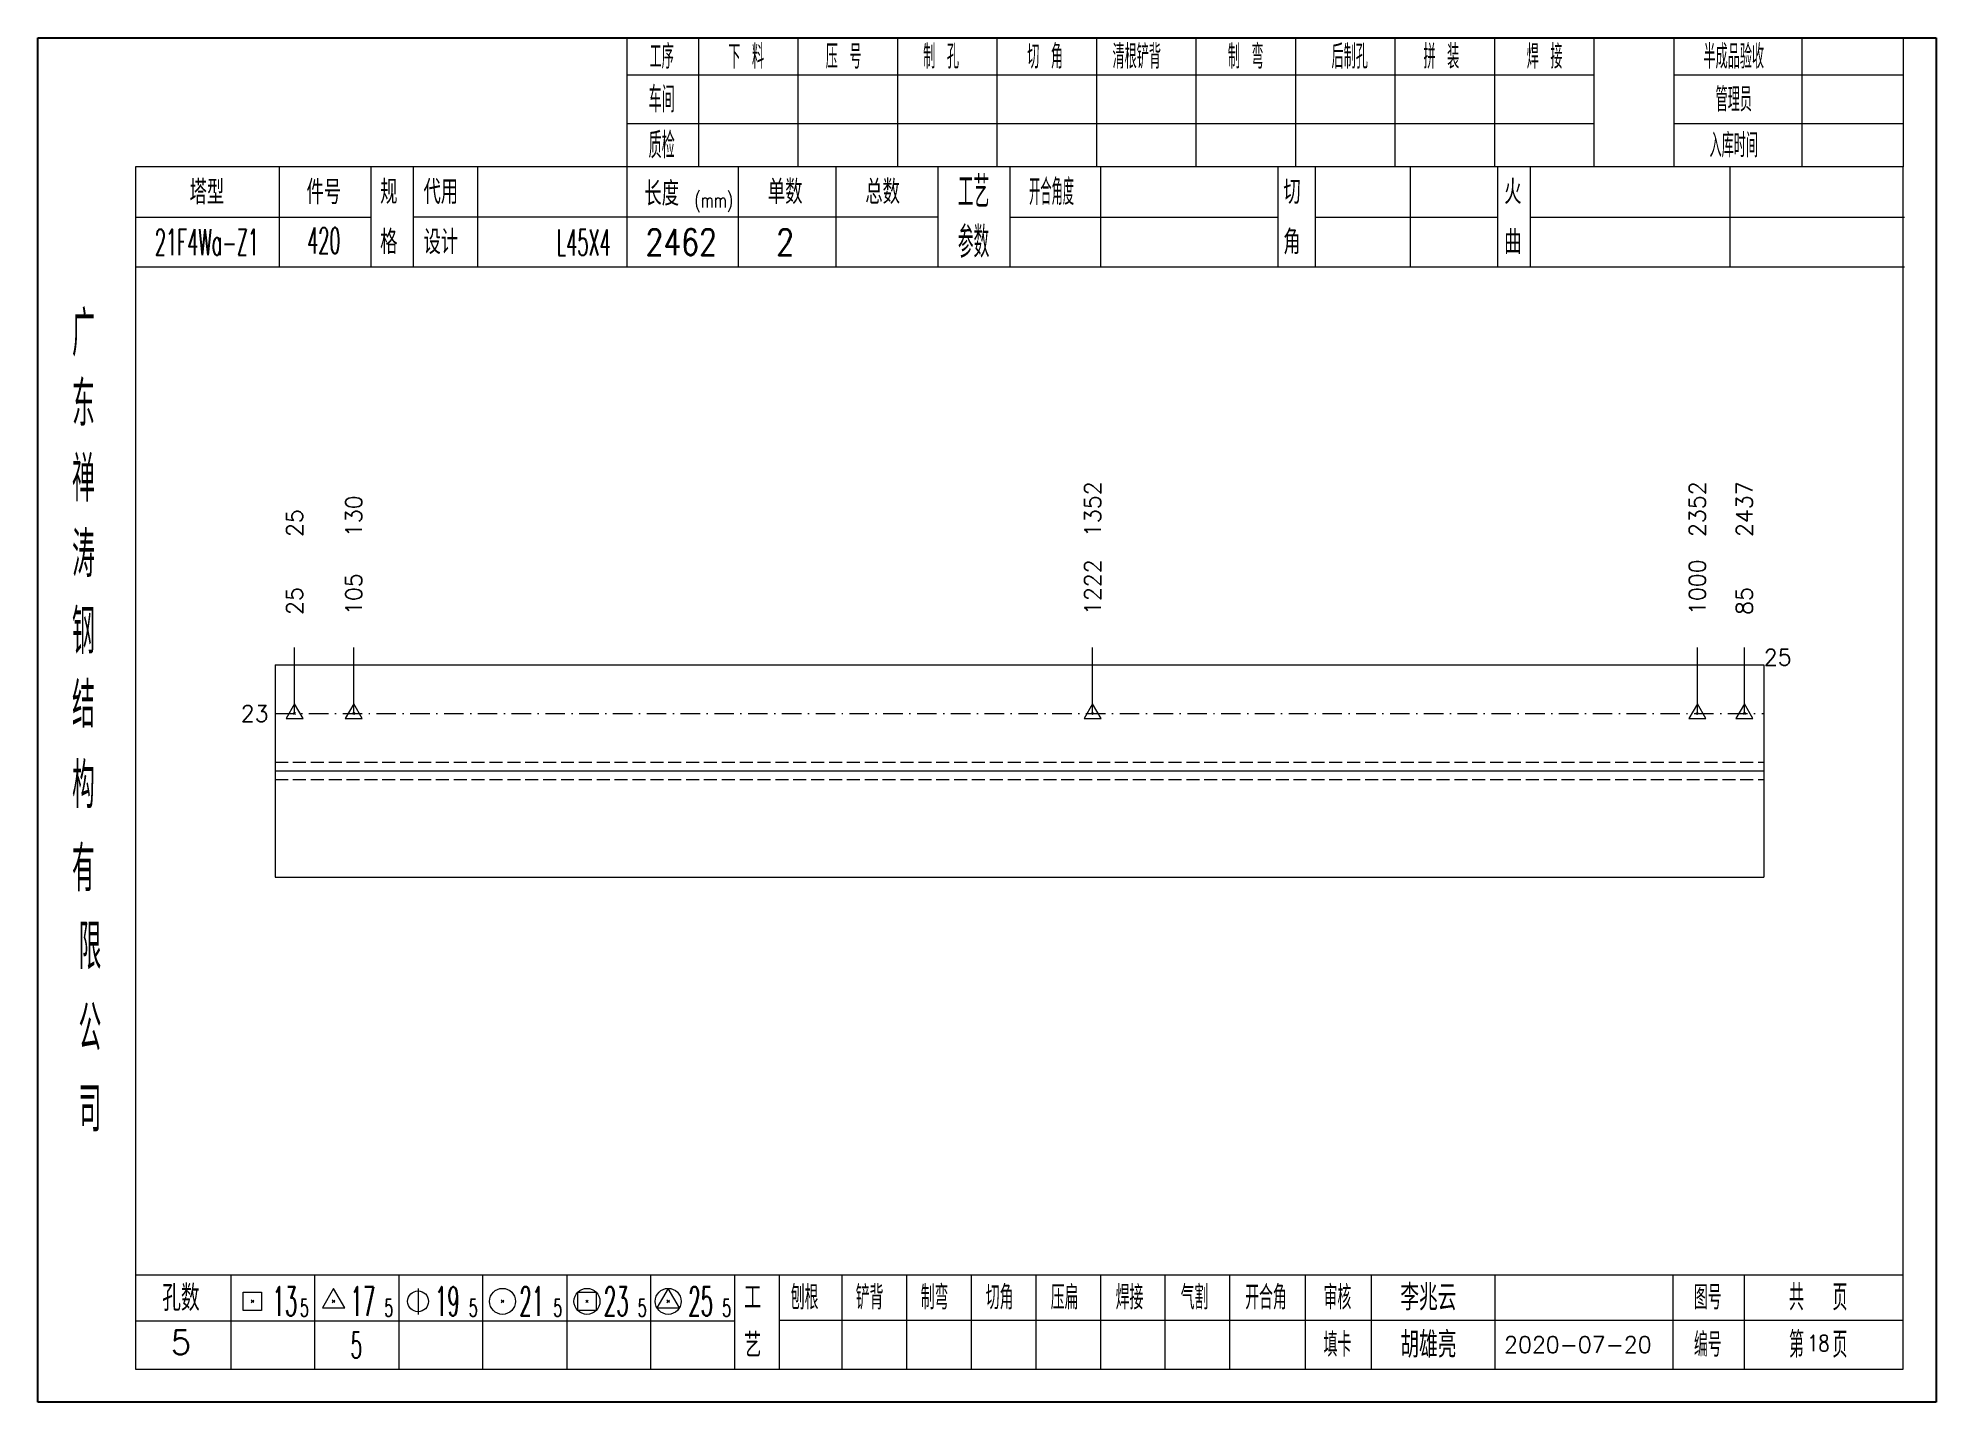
# Model space of a CAD drawing. Extents: x 1310 to 15542, y -76 to 8381.
# Drawn here: x 6822.6 to 7114.8, y 3663.8 to 3873.7 of the extents above; entities that cross this region are included whole.
import ezdxf
from ezdxf.enums import TextEntityAlignment as Align

# ---------------------------------------------------------------- set-up
doc = ezdxf.new("R2010")
doc.units = 0
doc.header["$MEASUREMENT"] = 0
doc.linetypes.add('一点画线', pattern=[5.2, 3, -1, 0.2, -1])
doc.linetypes.add('虚线', pattern=[2.75, 2, -0.75])
doc.layers.get('0').update_dxf_attribs({"linetype": 'CONTINUOUS', "lineweight": 25})
for name, color, linetype, lineweight in [('1', 7, 'CONTINUOUS', 25), ('4', 7, 'CONTINUOUS', 25), ('5', 7, 'CONTINUOUS', 25)]:
    doc.layers.add(name, color=color, linetype=linetype, lineweight=lineweight)
doc.styles.get("Standard").update_dxf_attribs({"font": 'simplex.shx', "width": 0.7, "height": 3, "bigfont": 'gbhzfs.shx'})

msp = doc.modelspace()

# ---------------------------------------------------------------- texts
at = {"color": 7, "linetype": 'Continuous', "lineweight": 13}
for s, p in [('1352', (6984.958, 3796.914)), ('2352', (7078.024, 3796.914)), ('2437', (7085.262, 3796.914)), ('25', (6862.132, 3796.914)), ('130', (6871.23, 3796.914))]:
    msp.add_text(s, height=2.5, rotation=90, dxfattribs=at).set_placement(p, align=Align.MIDDLE_LEFT)
at = {"color": 8, "linetype": 'Continuous', "lineweight": 9}
for s, p in [('1222', (6984.958, 3784.914)), ('1000', (7078.024, 3784.914)), ('105', (6871.23, 3784.914)), ('25', (6862.132, 3784.914)), ('85', (7085.262, 3784.914))]:
    msp.add_text(s, height=2.5, rotation=90, dxfattribs=at).set_placement(p, align=Align.MIDDLE_LEFT)
at = {"color": 7, "linetype": 'Continuous', "lineweight": 13}
msp.add_text('25', height=2.5, dxfattribs=at).set_placement((7088.262, 3778.414), align=Align.MIDDLE_LEFT)
msp.add_text('23', height=2.5, dxfattribs=at).set_placement((6858.132, 3769.747), align=Align.MIDDLE_RIGHT)
at = {"layer": '4', "color": 1, "linetype": 'Continuous', "lineweight": 25}
for s, height, width, p in [('工序', 3.7, 0.7, (6918.632, 3870.871)), ('下 料', 3.7, 0.7, (6931.632, 3870.871)), ('压 号', 3.7, 0.7, (6946.632, 3870.871)), ('制 孔', 3.7, 0.7, (6961.632, 3870.871)), ('切 角', 3.7, 0.7, (6977.632, 3870.871)), ('清根铲背 ', 3.7, 0.7, (6992.632, 3870.871)), (' 制 弯', 3.7, 0.7, (7007.632, 3870.871)), (' 后制孔', 3.7, 0.7, (7023.632, 3870.871)), ('拼 装', 3.7, 0.7, (7038.632, 3870.871)), (' 焊 接', 3.7, 0.7, (7053.632, 3870.871)), ('半成品验收', 3.7, 0.7, (7083.632, 3870.871)), ('车间', 4, 0.7, (6918.632, 3864.271)), ('管理员', 3.7, 0.7, (7083.632, 3864.271)), ('质检', 4, 0.7, (6918.632, 3857.211)), ('入库时间', 3.7, 0.7, (7083.632, 3857.211)), ('(mm)', 2.24, 0.7, (6926.632, 3848.771)), ('工艺', 4.8, 0.7, (6966.632, 3850.031)), ('开合角度', 4, 0.6, (6978.632, 3850.031)), ('420', 4, 0.5, (6866.632, 3842.541)), ('参数', 4.8, 0.7, (6966.632, 3842.321)), ('21F4Wa-Z1', 4, 0.5, (6848.632, 3842.291)), ('L45X4', 4, 0.5, (6906.632, 3842.271)), ('2462', 4, 0.8, (6921.632, 3842.321)), ('2', 4, 0.8, (6937.632, 3842.321)), ('广', 6.96, 0.7, (6829.632, 3828.241)), ('东', 6.96, 0.7, (6829.632, 3817.451)), ('禅', 6.96, 0.7, (6829.632, 3805.861)), ('涛', 6.96, 0.7, (6829.632, 3794.261)), ('钢', 6.96, 0.7, (6829.632, 3782.371)), ('结', 6.96, 0.7, (6829.632, 3771.061)), ('构', 6.96, 0.7, (6829.632, 3758.681)), ('有', 6.96, 0.7, (6829.632, 3745.871)), ('限', 6.96, 0.7, (6830.632, 3733.871)), ('公', 6.96, 0.7, (6830.632, 3721.331)), ('司', 6.96, 0.7, (6830.632, 3708.851)), ('13', 4.47, 0.5, (6860.632, 3679.271)), ('17', 4.47, 0.5, (6872.632, 3679.271)), ('19', 4.47, 0.5, (6885.632, 3679.271)), ('21', 4.47, 0.5, (6898.632, 3679.271)), ('23', 4.47, 0.5, (6911.632, 3679.271)), ('25', 4.47, 0.5, (6924.632, 3679.271)), ('刨根', 3.7, 0.8, (6940.632, 3679.871)), ('铲背', 3.7, 0.8, (6950.632, 3679.871)), ('制弯', 3.7, 0.8, (6960.632, 3679.871)), ('切角', 3.7, 0.8, (6970.632, 3679.871)), ('压扁', 3.7, 0.8, (6980.632, 3679.871)), ('焊接', 3.7, 0.8, (6990.632, 3679.871)), ('气割', 3.7, 0.8, (7000.632, 3679.871)), ('开合角', 3.7, 0.8, (7011.632, 3679.871)), ('审核', 3.7, 0.8, (7022.632, 3679.871)), ('图号', 3.7, 0.8, (7079.632, 3679.871)), ('共  页', 4, 0.8, (7096.632, 3679.871)), ('5', 2.68, 0.6, (6863.632, 3678.271)), ('5', 2.68, 0.6, (6876.632, 3678.271)), ('5', 2.68, 0.6, (6889.632, 3678.271)), ('5', 2.68, 0.6, (6902.632, 3678.271)), ('5', 2.68, 0.6, (6915.632, 3678.271)), ('5', 2.68, 0.6, (6928.632, 3678.271)), ('第  页', 4, 0.8, (7096.632, 3672.601)), ('5', 4, 0.5, (6871.632, 3672.521)), ('填卡', 3.7, 0.8, (7022.632, 3672.601)), ('编号', 3.7, 0.8, (7079.632, 3672.601))]:
    msp.add_text(s, height=height, dxfattribs=dict(at, width=width)).set_placement(p, align=Align.MIDDLE_CENTER)
for s, height, p in [('塔型', 3.7, (6848.632, 3850.001)), ('件号', 3.7, (6866.632, 3850.001)), ('规', 3.7, (6876.632, 3850.031)), ('代用', 3.7, (6884.632, 3850.031)), ('长度', 3.7, (6918.632, 3849.771)), ('单数', 3.7, (6937.632, 3850.031)), ('总数', 3.7, (6952.632, 3850.031)), ('切', 3.7, (7015.632, 3850.031)), ('火', 3.7, (7049.632, 3850.031)), ('格', 3.7, (6876.632, 3842.321)), ('设计', 3.7, (6884.632, 3842.321)), ('角', 3.7, (7015.632, 3842.321)), ('曲', 3.7, (7049.632, 3842.321)), ('孔数', 4, (6844.632, 3679.791)), ('工', 3.7, (6932.632, 3679.871)), ('李兆云', 4, (7036.632, 3679.871)), ('胡雄亮', 4, (7036.632, 3672.601)), ('5', 3.7, (6844.632, 3672.961)), ('艺', 3.7, (6932.632, 3672.521)), ('2020-07-20', 2.5, (7059.632, 3672.601))]:
    msp.add_text(s, height=height, dxfattribs=at).set_placement(p, align=Align.MIDDLE_CENTER)
at = {"layer": '4', "color": 6, "linetype": 'Continuous', "lineweight": 25, "width": 0.8}
msp.add_text('18', height=2.5, dxfattribs=at).set_placement((7096.657, 3672.829), align=Align.MIDDLE_CENTER)

# ---------------------------------------------------------------- blocks, each defined once
blk = doc.blocks.new('孔17.5')
at = {"layer": '5', "color": 7, "linetype": 'Continuous', "lineweight": 13}
for p, q in [((0, 1), (-0.866, -0.5)), ((-0.1, -0.1), (0.1, 0.1)), ((0.1, -0.1), (-0.1, 0.1)), ((0.866, -0.5), (0, 1)), ((-0.866, -0.5), (0.866, -0.5))]:
    blk.add_line(p, q, dxfattribs=at)
blk = doc.blocks.new('CTJGK')
at = {"color": 6, "linetype": 'Continuous'}
for p, q in [((0, 209.97), (292.13, 209.97)), ((0, 0), (0, 209.97)), ((292.13, 209.97), (292.13, 0)), ((292.13, 0), (0, 0))]:
    blk.add_line(p, q, dxfattribs=at)

# ---------------------------------------------------------------- linework, layer by layer
at = {"color": 7, "linetype": 'Continuous', "lineweight": 18}
for p, q in [((6859.132, 3777.247), (6859.132, 3744.581)), ((6859.132, 3777.247), (7088.262, 3777.247)), ((7088.262, 3777.247), (7088.262, 3744.581)), ((6859.132, 3760.914), (7088.262, 3760.914))]:
    msp.add_line(p, q, dxfattribs=at)
at = {"color": 7, "linetype": 'Continuous', "lineweight": 13}
for p, q in [((6862.132, 3769.747), (6862.132, 3779.914)), ((6871.23, 3769.747), (6871.23, 3779.914)), ((6984.958, 3769.747), (6984.958, 3779.914)), ((7078.024, 3769.747), (7078.024, 3779.914)), ((7085.262, 3769.747), (7085.262, 3779.914))]:
    msp.add_line(p, q, dxfattribs=at)
at = {"color": 3, "linetype": '一点画线', "lineweight": 13}
msp.add_line((6859.132, 3769.747), (7088.262, 3769.747), dxfattribs=at)
at = {"color": 1, "linetype": '虚线', "lineweight": 18}
for p, q in [((6859.132, 3762.247), (7088.262, 3762.247)), ((6859.132, 3759.581), (7088.262, 3759.581))]:
    msp.add_line(p, q, dxfattribs=at)
at = {"layer": '1', "color": 7, "linetype": 'Continuous', "lineweight": 18}
msp.add_line((6859.132, 3744.581), (7088.262, 3744.581), dxfattribs=at)
at = {"layer": '4', "color": 1, "linetype": 'Continuous', "lineweight": 18}
for p, q in [((6822.632, 3873.741), (6822.632, 3663.771)), ((7114.762, 3873.741), (6822.632, 3873.741)), ((6913.262, 3873.741), (6913.262, 3853.901)), ((6924.292, 3873.741), (6924.292, 3853.881)), ((6939.602, 3873.741), (6939.602, 3853.881)), ((6954.922, 3873.741), (6954.922, 3853.881)), ((6970.232, 3873.741), (6970.232, 3853.881)), ((6985.542, 3873.741), (6985.542, 3853.881)), ((7000.852, 3873.741), (7000.852, 3853.881)), ((7016.172, 3873.741), (7016.172, 3853.881)), ((7031.482, 3873.741), (7031.482, 3853.881)), ((7046.792, 3873.741), (7046.792, 3853.881)), ((7062.102, 3873.741), (7062.102, 3853.901)), ((7062.102, 3873.741), (7062.102, 3853.881)), ((7074.382, 3873.741), (7074.382, 3853.881)), ((7094.132, 3873.741), (7094.132, 3853.881)), ((7109.712, 3873.741), (7109.712, 3853.881)), ((7114.762, 3843.941), (7114.762, 3873.741)), ((7062.102, 3868.011), (6913.262, 3868.011)), ((7109.712, 3868.011), (7074.382, 3868.011)), ((7062.102, 3860.531), (6913.262, 3860.531)), ((7109.712, 3860.531), (7074.382, 3860.531)), ((6837.642, 3853.881), (6837.642, 3668.821)), ((7109.712, 3853.881), (6837.642, 3853.881)), ((6859.762, 3853.891), (6859.762, 3838.471)), ((6873.912, 3838.471), (6873.912, 3853.881)), ((6880.412, 3838.471), (6880.412, 3853.881)), ((6890.282, 3853.881), (6890.282, 3838.471)), ((6913.262, 3853.901), (6913.262, 3838.471)), ((6930.382, 3853.881), (6930.382, 3838.471)), ((6945.432, 3853.881), (6945.432, 3838.471)), ((6961.132, 3853.881), (6961.132, 3838.471)), ((6972.192, 3853.881), (6972.192, 3838.471)), ((6986.142, 3853.881), (6986.142, 3838.471)), ((7013.442, 3853.881), (7013.442, 3838.471)), ((7019.202, 3853.881), (7019.202, 3838.471)), ((7033.822, 3853.881), (7033.822, 3838.471)), ((7047.282, 3853.881), (7047.282, 3838.471)), ((7052.272, 3853.881), (7052.272, 3838.471)), ((7083.012, 3853.881), (7083.012, 3838.471)), ((7109.712, 3668.821), (7109.712, 3853.881)), ((6873.912, 3846.121), (6837.642, 3846.121)), ((6961.132, 3846.171), (6880.412, 3846.171)), ((6972.192, 3846.171), (7013.442, 3846.171)), ((7019.202, 3846.171), (7047.282, 3846.171)), ((7052.272, 3846.171), (7109.892, 3846.171)), ((7114.762, 3663.771), (7114.762, 3843.941)), ((7109.892, 3838.471), (6837.642, 3838.471)), ((6837.642, 3683.351), (7109.712, 3683.351)), ((6852.332, 3683.351), (6852.332, 3668.821)), ((6865.262, 3668.821), (6865.262, 3683.351)), ((6878.192, 3683.351), (6878.192, 3668.821)), ((6891.112, 3668.821), (6891.112, 3683.351)), ((6904.042, 3683.351), (6904.042, 3668.821)), ((6916.972, 3668.821), (6916.972, 3683.351)), ((6929.892, 3668.821), (6929.892, 3683.351)), ((6936.762, 3668.821), (6936.762, 3683.351)), ((6946.422, 3668.821), (6946.422, 3683.351)), ((6956.362, 3668.821), (6956.362, 3683.351)), ((6966.302, 3668.821), (6966.302, 3683.351)), ((6976.252, 3668.821), (6976.252, 3683.351)), ((6986.192, 3668.821), (6986.192, 3683.351)), ((6996.132, 3668.821), (6996.132, 3683.351)), ((7006.082, 3668.821), (7006.082, 3683.351)), ((7017.722, 3668.821), (7017.722, 3683.351)), ((7027.872, 3668.821), (7027.872, 3683.351)), ((7046.932, 3668.821), (7046.932, 3683.351)), ((7074.312, 3668.821), (7074.312, 3683.351)), ((7085.272, 3668.821), (7085.272, 3683.351)), ((6929.892, 3676.221), (6837.642, 3676.221)), ((6936.722, 3676.381), (7109.712, 3676.381)), ((6837.642, 3668.821), (7109.712, 3668.821)), ((6822.632, 3663.771), (7114.762, 3663.771))]:
    msp.add_line(p, q, dxfattribs=at)
at = {"layer": '4', "color": 7, "linetype": 'Continuous', "lineweight": 13}
for p, q in [((6868.132, 3681.271), (6866.4, 3678.271)), ((6869.864, 3678.271), (6868.132, 3681.271)), ((6881.132, 3681.271), (6881.132, 3677.271)), ((6919.632, 3681.271), (6917.9, 3678.271)), ((6921.364, 3678.271), (6919.632, 3681.271)), ((6854.218, 3677.857), (6854.218, 3680.685)), ((6854.218, 3680.685), (6857.046, 3680.685)), ((6855.432, 3679.071), (6855.832, 3679.471)), ((6855.832, 3679.071), (6855.432, 3679.471)), ((6857.046, 3680.685), (6857.046, 3677.857)), ((6866.4, 3678.271), (6869.864, 3678.271)), ((6867.932, 3679.071), (6868.332, 3679.471)), ((6868.332, 3679.071), (6867.932, 3679.471)), ((6893.932, 3679.071), (6894.332, 3679.471)), ((6894.332, 3679.071), (6893.932, 3679.471)), ((6905.718, 3677.857), (6905.718, 3680.685)), ((6905.718, 3680.685), (6908.546, 3680.685)), ((6906.932, 3679.071), (6907.332, 3679.471)), ((6907.332, 3679.071), (6906.932, 3679.471)), ((6908.546, 3680.685), (6908.546, 3677.857)), ((6917.9, 3678.271), (6921.364, 3678.271)), ((6919.432, 3679.071), (6919.832, 3679.471)), ((6919.832, 3679.071), (6919.432, 3679.471)), ((6857.046, 3677.857), (6854.218, 3677.857)), ((6908.546, 3677.857), (6905.718, 3677.857))]:
    msp.add_line(p, q, dxfattribs=at)
for centre, radius in [((6881.132, 3679.271), 1.6), ((6894.132, 3679.271), 2), ((6907.132, 3679.271), 2), ((6919.632, 3679.271), 2)]:
    msp.add_circle(centre, radius, dxfattribs=at)

# ---------------------------------------------------------------- block references
at = {"color": 0, "linetype": 'Continuous'}
msp.add_blockref('CTJGK', (6822.632, 3663.771), dxfattribs=at)
at = {"color": 8, "linetype": 'Continuous', "lineweight": 9, "xscale": 1.5, "yscale": 1.5, "zscale": 1.5}
for p in [(6862.132, 3769.747), (6871.23, 3769.747), (6984.958, 3769.747), (7078.024, 3769.747), (7085.262, 3769.747)]:
    msp.add_blockref('孔17.5', p, dxfattribs=at)

msp.set_redraw_order([(e.dxf.handle, doc.entitydb.next_handle()) for e in msp.query("TEXT MTEXT ATTDEF DIMENSION ARC_DIMENSION")])  # texts and dimensions are drawn at this point

doc.saveas('drawing.dxf')
